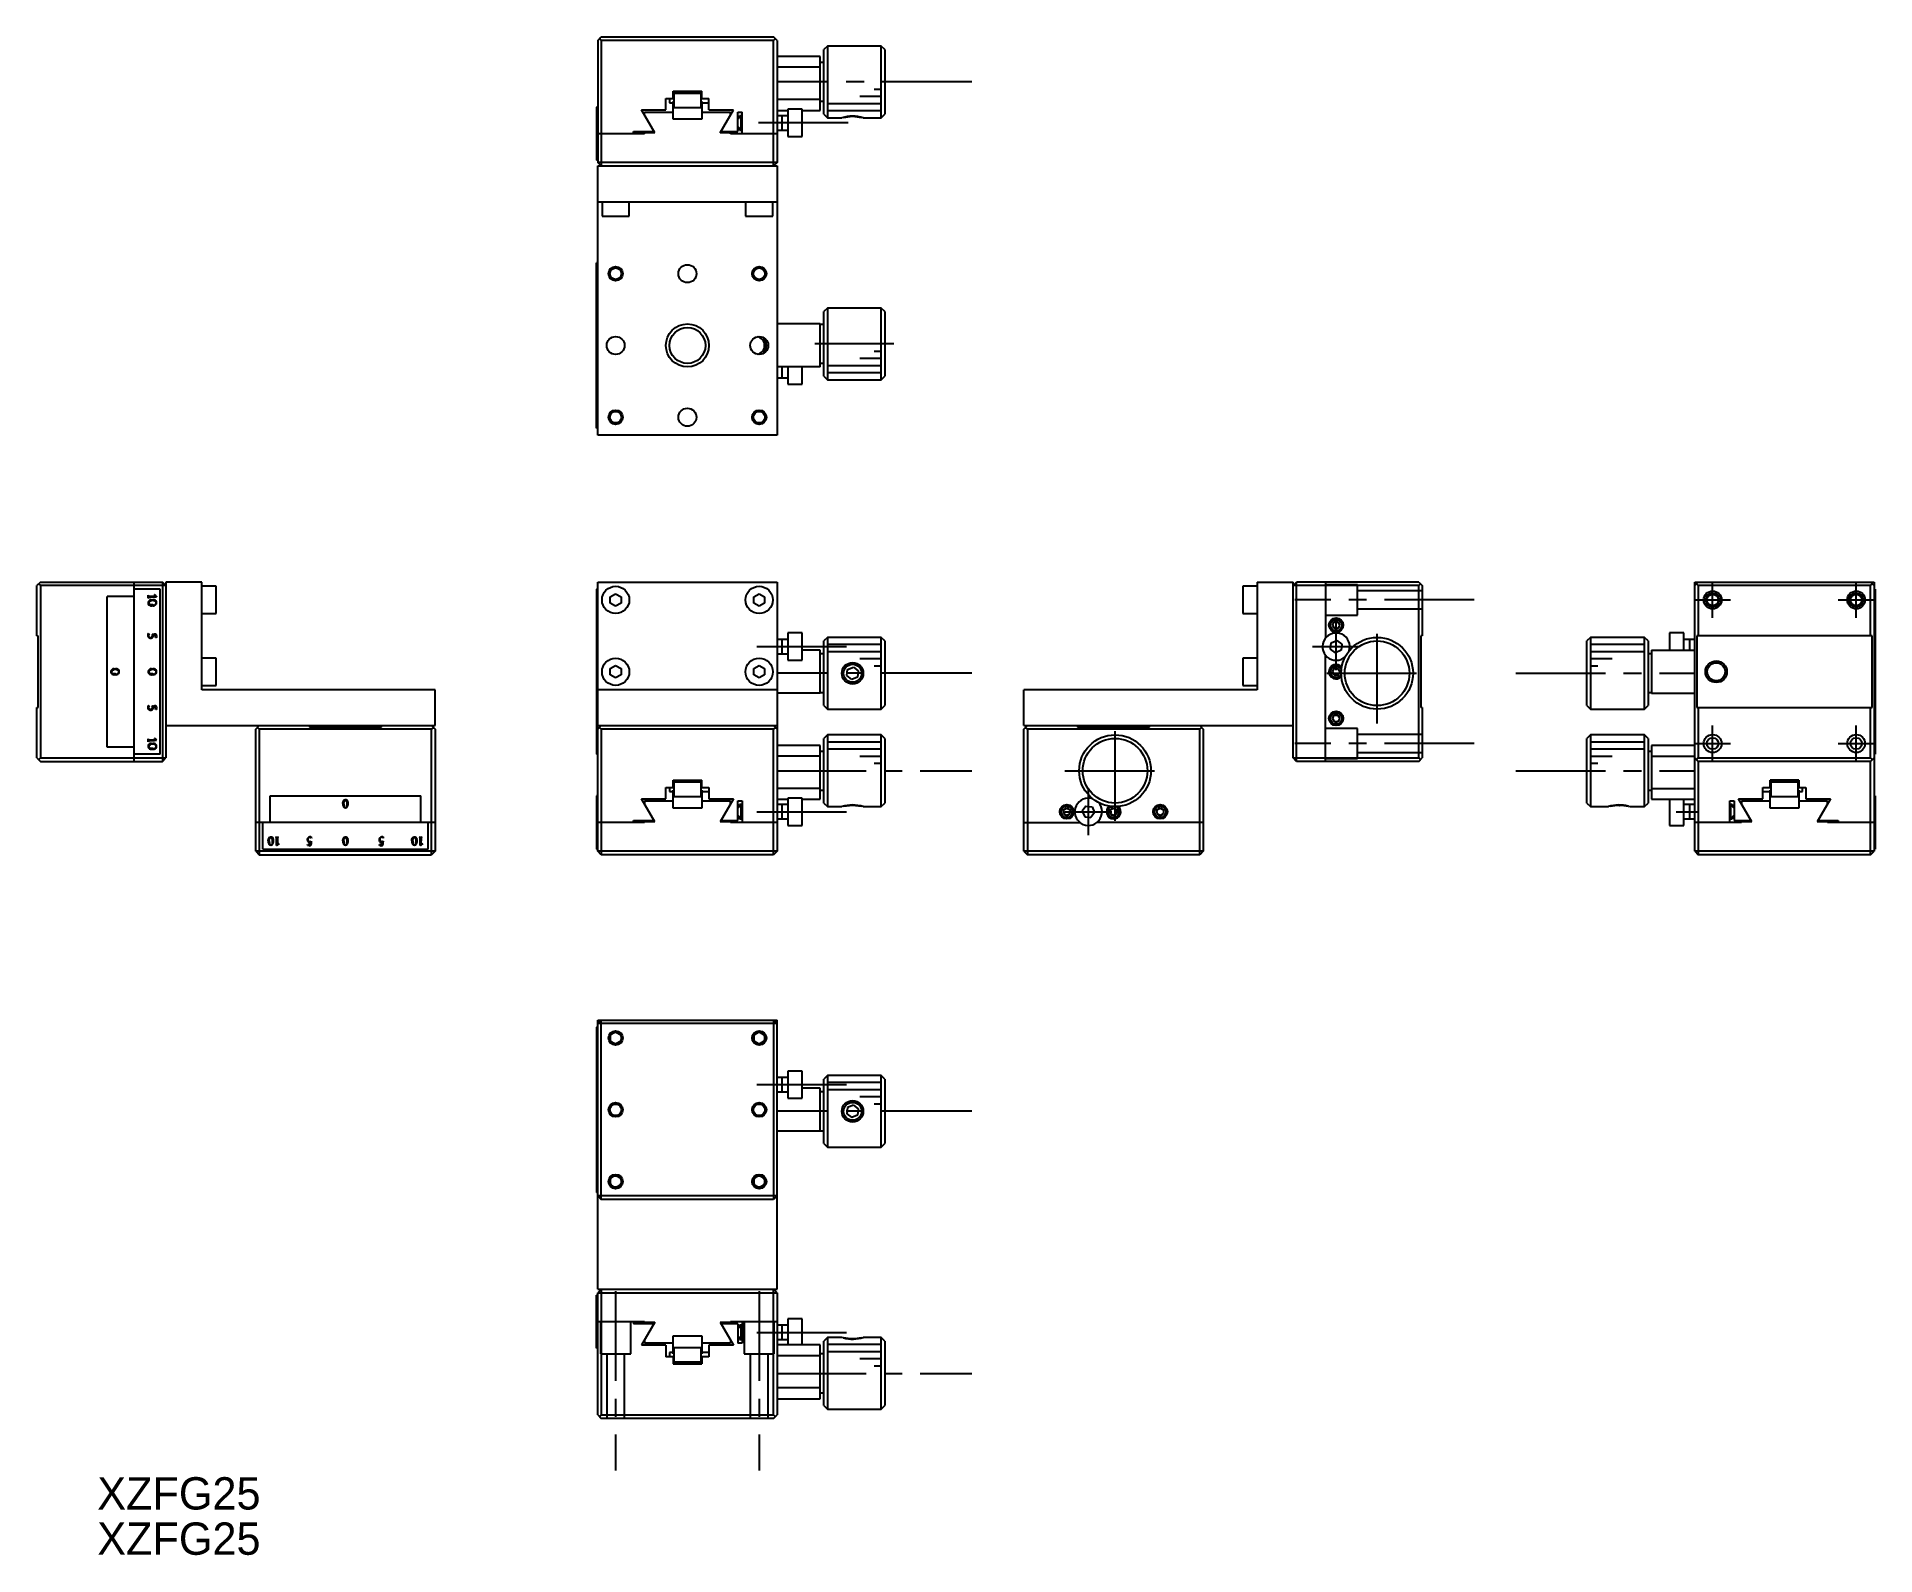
# Model space of a CAD drawing. Extents: x 138 to 394, y 1 to 212.
import ezdxf

# ---------------------------------------------------------------- set-up
doc = ezdxf.new("R2010")
doc.units = 0
doc.header["$LTSCALE"] = 10
doc.linetypes.add('CENTER', pattern=[2, 1.25, -0.25, 0.25, -0.25])
doc.linetypes.add('DASHED', pattern=[3.5, 2, -1.5])
doc.layers.get('0').update_dxf_attribs({"linetype": 'CONTINUOUS'})
doc.layers.add('CENTER', color=1, linetype='CENTER')
doc.styles.get("Standard").update_dxf_attribs({"font": 'FGP教科書体NT-M'})

msp = doc.modelspace()

# ---------------------------------------------------------------- texts
at = {"color": 7}
for p in [(146.402698, 7.089319), (146.402698, 0.787124)]:
    msp.add_text('XZFG25', height=4.5, dxfattribs=at).set_placement(p)

# ---------------------------------------------------------------- linework, layer by layer
at = {"color": 7, "linetype": 'CONTINUOUS'}
for p, q in [((216.106744, 211.741494), (216.606744, 212.241494)), ((216.106744, 211.741494), (216.106744, 194.741494)), ((216.606744, 211.741494), (216.356744, 211.991494)), ((216.606744, 212.241494), (240.606744, 212.241494)), ((240.606744, 211.741494), (216.606744, 211.741494)), ((216.606744, 211.741494), (216.606744, 194.241494)), ((241.106744, 211.741494), (240.606744, 212.241494)), ((240.856744, 211.991494), (240.606744, 211.741494)), ((240.606744, 194.241494), (240.606744, 211.741494)), ((241.106744, 211.741494), (241.106744, 194.741494)), ((248.106744, 210.953626), (247.606744, 210.453626)), ((247.606744, 201.453626), (247.606744, 210.453626)), ((248.106744, 210.953626), (248.106744, 200.953626)), ((255.606744, 210.953626), (248.106744, 210.953626)), ((255.606744, 200.953626), (255.606744, 210.953626)), ((256.106744, 210.453626), (255.606744, 210.953626)), ((256.106744, 210.453626), (256.106744, 201.453626)), ((247.106744, 209.491494), (241.106744, 209.491494)), ((247.106744, 207.991494), (241.106744, 207.991494)), ((247.106744, 201.991494), (247.106744, 209.491494)), ((247.606744, 208.653626), (247.106744, 208.653626)), ((216.106744, 202.441494), (215.956744, 202.441494)), ((215.956744, 202.441494), (215.956744, 195.041494)), ((225.606744, 202.041494), (225.606744, 203.641494)), ((225.606744, 203.641494), (226.706744, 203.641494)), ((226.106744, 203.641494), (226.106744, 203.046126)), ((226.106744, 203.046126), (226.706744, 203.046126)), ((226.606744, 204.641494), (230.606744, 204.641494)), ((226.606744, 203.641494), (226.606744, 204.641494)), ((226.606744, 203.241494), (226.706744, 203.241494)), ((226.606744, 200.741494), (226.606744, 203.241494)), ((230.606744, 202.341494), (226.606744, 202.341494)), ((226.706744, 204.341494), (226.706744, 202.341494)), ((230.506744, 204.341494), (226.706744, 204.341494)), ((228.140441, 204.615566), (228.103867, 204.641494)), ((228.178377, 204.591461), (228.140441, 204.615566)), ((228.217563, 204.569314), (228.178377, 204.591461)), ((228.246976, 204.554415), (228.217563, 204.569314)), ((228.277021, 204.540634), (228.246976, 204.554415)), ((228.307634, 204.528016), (228.277021, 204.540634)), ((228.338751, 204.516607), (228.307634, 204.528016)), ((228.371598, 204.506062), (228.338751, 204.516607)), ((228.404942, 204.496868), (228.371598, 204.506062)), ((228.43869, 204.489062), (228.404942, 204.496868)), ((228.472748, 204.482678), (228.43869, 204.489062)), ((228.506001, 204.477871), (228.472748, 204.482678)), ((228.539483, 204.474424), (228.506001, 204.477871)), ((228.573097, 204.472347), (228.539483, 204.474424)), ((228.606744, 204.471652), (228.573097, 204.472347)), ((228.641525, 204.472395), (228.606744, 204.471652)), ((228.67627, 204.474615), (228.641525, 204.472395)), ((228.71087, 204.478298), (228.67627, 204.474615)), ((228.745217, 204.483432), (228.71087, 204.478298)), ((228.778226, 204.489786), (228.745217, 204.483432)), ((228.810937, 204.497477), (228.778226, 204.489786)), ((228.843264, 204.506472), (228.810937, 204.497477)), ((228.87512, 204.516739), (228.843264, 204.506472)), ((228.906965, 204.52845), (228.87512, 204.516739)), ((228.938282, 204.541427), (228.906965, 204.52845)), ((228.969, 204.555621), (228.938282, 204.541427)), ((228.999051, 204.570983), (228.969, 204.555621)), ((229.037131, 204.592677), (228.999051, 204.570983)), ((229.074022, 204.616222), (229.037131, 204.592677)), ((229.109621, 204.641494), (229.074022, 204.616222)), ((230.506744, 202.341494), (230.506744, 204.341494)), ((230.506744, 203.641494), (231.606744, 203.641494)), ((230.506744, 203.241494), (230.606744, 203.241494)), ((230.606744, 203.641494), (230.606744, 204.641494)), ((230.606744, 203.241494), (230.606744, 200.741494)), ((230.606744, 203.046126), (231.606744, 203.046126)), ((231.606744, 202.041494), (231.606744, 203.641494)), ((247.106744, 203.491494), (241.106744, 203.491494)), ((247.106744, 203.253626), (247.606744, 203.253626)), ((222.208668, 202.041494), (225.606744, 202.041494)), ((224.056188, 198.841494), (222.208668, 202.041494)), ((222.606744, 201.741494), (226.606744, 201.741494)), ((222.606744, 201.352006), (222.606744, 201.741494)), ((230.606744, 200.741494), (226.606744, 200.741494)), ((230.606744, 201.741494), (234.606744, 201.741494)), ((231.606744, 202.041494), (235.00482, 202.041494)), ((233.157299, 198.841494), (235.00482, 202.041494)), ((234.606744, 201.352006), (234.606744, 201.741494)), ((235.606744, 201.741494), (236.206744, 201.741494)), ((235.606744, 199.041494), (235.606744, 201.741494)), ((236.106744, 201.241494), (235.606744, 200.741494)), ((235.606744, 199.741494), (236.106744, 199.241494)), ((235.874693, 201.009444), (235.874693, 201.241499)), ((236.206724, 201.241494), (235.874693, 201.241494)), ((236.106744, 199.241494), (236.106744, 201.241494)), ((236.206744, 198.741494), (236.206744, 201.741494)), ((241.106744, 201.991494), (242.606744, 201.991494)), ((242.606744, 201.241494), (241.106763, 201.241494)), ((241.806744, 199.241489), (241.806744, 201.241499)), ((244.606744, 202.141494), (242.606744, 202.141494)), ((242.606744, 202.141494), (242.606744, 198.341494)), ((244.606744, 198.341494), (244.606744, 202.141494)), ((244.606744, 201.991494), (247.106744, 201.991494)), ((247.606744, 201.453626), (248.106744, 200.953626)), ((248.106744, 200.953626), (250.10771, 200.953626)), ((251.606744, 201.112397), (250.356744, 200.953626)), ((251.58073, 201.112327), (251.610741, 201.112396)), ((252.856744, 200.953626), (251.606744, 201.112397)), ((253.106739, 200.953626), (255.606744, 200.953626)), ((255.606744, 200.953626), (256.106744, 201.453626)), ((222.606744, 198.741494), (215.956744, 198.741494)), ((221.106744, 199.041494), (223.940718, 199.041494)), ((221.106744, 198.741494), (221.106744, 199.041494)), ((224.056188, 198.841494), (222.606744, 198.841494)), ((222.606744, 198.741494), (222.606744, 198.841494)), ((234.606744, 198.841494), (233.157299, 198.841494)), ((233.272769, 199.041494), (235.606744, 199.041494)), ((234.606744, 198.741494), (234.606744, 198.841494)), ((241.106744, 198.741494), (234.606744, 198.741494)), ((235.874693, 199.241494), (235.874693, 199.473545)), ((235.874693, 199.241494), (236.206724, 199.241494)), ((241.106763, 199.241494), (242.606744, 199.241494)), ((242.606744, 198.341494), (244.606744, 198.341494)), ((216.106744, 195.041494), (215.956744, 195.041494)), ((216.606744, 194.241494), (216.106744, 194.741494)), ((241.106744, 194.741494), (216.106744, 194.741494)), ((241.106744, 194.741494), (240.606744, 194.241494)), ((216.106744, 194.241494), (241.106744, 194.241494)), ((216.106744, 156.741494), (216.106744, 194.241494)), ((241.106744, 194.241494), (241.106744, 156.741494)), ((216.106744, 189.241494), (241.106744, 189.241494)), ((216.706744, 189.241494), (216.706744, 187.241494)), ((216.706744, 187.241494), (220.506744, 187.241494)), ((220.506744, 187.241494), (220.506744, 189.241494)), ((236.706744, 189.241494), (236.706744, 187.241494)), ((236.706744, 187.241494), (240.506744, 187.241494)), ((240.506744, 187.241494), (240.506744, 189.241494)), ((216.106744, 180.741494), (215.956744, 180.741494)), ((215.956744, 157.741494), (215.956744, 180.741494)), ((216.106744, 179.741494), (215.956744, 179.741494)), ((248.106744, 174.453626), (247.606744, 173.953626)), ((255.606744, 174.453626), (248.106744, 174.453626)), ((248.106744, 174.453626), (248.106744, 164.453626)), ((255.606744, 164.453626), (255.606744, 174.453626)), ((256.106744, 173.953626), (255.606744, 174.453626)), ((247.106744, 172.241494), (241.106744, 172.241494)), ((247.106744, 166.241494), (247.106744, 172.241494)), ((247.606744, 172.153626), (247.106744, 172.153626)), ((247.606744, 164.953626), (247.606744, 173.953626)), ((256.106744, 173.953626), (256.106744, 164.953626)), ((247.106744, 166.753626), (247.606744, 166.753626)), ((247.106744, 166.241494), (241.106744, 166.241494)), ((241.106744, 164.741494), (242.606744, 164.741494)), ((241.806744, 164.741489), (241.806744, 166.241494)), ((242.606744, 166.241494), (242.606744, 163.841494)), ((244.606744, 163.841494), (244.606744, 166.241494)), ((247.606744, 164.953626), (248.106744, 164.453626)), ((248.106744, 164.453626), (255.606744, 164.453626)), ((255.606744, 164.453626), (256.106744, 164.953626)), ((242.606744, 163.841494), (244.606744, 163.841494)), ((216.106744, 158.741494), (215.956744, 158.741494)), ((216.106744, 157.741494), (215.956744, 157.741494)), ((241.106744, 156.741494), (216.106744, 156.741494)), ((138.476603, 136.289316), (137.976603, 135.789316)), ((137.976603, 128.789316), (137.976603, 135.789316)), ((138.226603, 136.039316), (138.476603, 135.789316)), ((138.476603, 136.289316), (155.476603, 136.289316)), ((138.476603, 135.789316), (138.476603, 111.789316)), ((155.976603, 135.789316), (138.476603, 135.789316)), ((151.476603, 136.289316), (151.476603, 111.289316)), ((155.976603, 135.789316), (155.476603, 136.289316)), ((155.476603, 136.289316), (155.476603, 111.289316)), ((160.976603, 136.289316), (155.976603, 136.289316)), ((155.976603, 136.289316), (155.976603, 111.789316)), ((160.976603, 121.289316), (160.976603, 136.289316)), ((216.106744, 136.289316), (241.106744, 136.289316)), ((216.106744, 98.789316), (216.106744, 136.289316)), ((241.106744, 136.289316), (241.106744, 98.789316)), ((307.958922, 136.289316), (307.958922, 121.289316)), ((307.958922, 136.289316), (312.958922, 136.289316)), ((312.958922, 135.789316), (313.458922, 136.289316)), ((312.958922, 111.789316), (312.958922, 136.289316)), ((330.458922, 135.789316), (312.958922, 135.789316)), ((330.458922, 136.289316), (313.458922, 136.289316)), ((313.458922, 111.289316), (313.458922, 136.289316)), ((317.458922, 136.289316), (317.458922, 128.455506)), ((330.458922, 136.289316), (330.958922, 135.789316)), ((330.458922, 135.789316), (330.708922, 136.039316)), ((330.458922, 111.789316), (330.458922, 135.789316)), ((330.958922, 135.789316), (330.958922, 128.789316)), ((368.902057, 136.289316), (393.902057, 136.289316)), ((368.902057, 135.789316), (369.402057, 136.289316)), ((368.902057, 98.789316), (368.902057, 136.289316)), ((369.152057, 136.039316), (369.402057, 135.789316)), ((369.402057, 135.789316), (369.402057, 128.789316)), ((393.402057, 135.789316), (369.402057, 135.789316)), ((393.402057, 136.289316), (393.902057, 135.789316)), ((393.402057, 135.789316), (393.652057, 136.039316)), ((393.402057, 128.789316), (393.402057, 135.789316)), ((393.902057, 136.289316), (393.902057, 98.789316)), ((147.776603, 113.289316), (147.776603, 134.289316)), ((151.476603, 134.289316), (147.776603, 134.289316)), ((155.176603, 135.289316), (151.476603, 135.289316)), ((153.505281, 134.449809), (153.577872, 134.320757)), ((153.505281, 134.039353), (153.505281, 134.449809)), ((153.546146, 134.059969), (153.505281, 134.039353)), ((153.583353, 134.184445), (153.546146, 134.059969)), ((153.577872, 134.320757), (154.526939, 134.305522)), ((154.381756, 134.528674), (154.38366, 134.536067)), ((154.418052, 134.463028), (154.381756, 134.528674)), ((154.38366, 134.536067), (154.389374, 134.543909)), ((154.389374, 134.543909), (154.396879, 134.549958)), ((154.396879, 134.549958), (154.404161, 134.551975)), ((154.404161, 134.551975), (154.412267, 134.550443)), ((154.412267, 134.550443), (154.418664, 134.54585)), ((154.526939, 134.305522), (154.418052, 134.463028)), ((154.418664, 134.54585), (154.433922, 134.52441)), ((154.433922, 134.52441), (154.456722, 134.485482)), ((154.456722, 134.485482), (154.470925, 134.466632)), ((154.470925, 134.466632), (154.505736, 134.424073)), ((154.505736, 134.424073), (154.570257, 134.348603)), ((154.570257, 134.348603), (154.619247, 134.29656)), ((154.619247, 134.29656), (154.651509, 134.264073)), ((154.651509, 134.264073), (154.665849, 134.24727)), ((155.176603, 112.289316), (155.176603, 135.289316)), ((162.976603, 135.689316), (160.976603, 135.689316)), ((162.976603, 131.889316), (162.976603, 135.689316)), ((215.956744, 135.289316), (215.956744, 112.289316)), ((216.106744, 135.289316), (215.956744, 135.289316)), ((217.856744, 134.222329), (218.606744, 134.655341)), ((217.856744, 133.356303), (217.856744, 134.222329)), ((218.606744, 132.92329), (217.856744, 133.356303)), ((218.606744, 134.655341), (219.356744, 134.222329)), ((219.356744, 133.356303), (218.606744, 132.92329)), ((219.356744, 134.222329), (219.356744, 133.356303)), ((237.856744, 134.222329), (238.606744, 134.655341)), ((237.856744, 133.356303), (237.856744, 134.222329)), ((238.606744, 132.92329), (237.856744, 133.356303)), ((238.606744, 134.655341), (239.356744, 134.222329)), ((239.356744, 133.356303), (238.606744, 132.92329)), ((239.356744, 134.222329), (239.356744, 133.356303)), ((307.958922, 135.689316), (305.958922, 135.689316)), ((305.958922, 135.689316), (305.958922, 131.889316)), ((393.902057, 135.289316), (394.052057, 135.289316)), ((393.902057, 134.289316), (394.052057, 134.289316)), ((394.052057, 135.289316), (394.052057, 112.289316)), ((160.976603, 131.889316), (162.976603, 131.889316)), ((305.958922, 131.889316), (307.958922, 131.889316)), ((318.439307, 130.289316), (318.699114, 130.739316)), ((318.699115, 130.739316), (319.21873, 130.739316)), ((319.21873, 130.739316), (319.478537, 130.289316)), ((137.976603, 128.789316), (138.176603, 128.789316)), ((138.176603, 118.789316), (138.176603, 128.789316)), ((153.537226, 129.098027), (153.635229, 129.056381)), ((154.064504, 129.018741), (154.067193, 129.030391)), ((154.074362, 128.990063), (154.064504, 129.018741)), ((154.067193, 129.030391), (154.291269, 129.014666)), ((154.437353, 128.960735), (154.205206, 128.977026)), ((154.291269, 129.014666), (154.334258, 129.016878)), ((154.524299, 128.953673), (154.437353, 128.960735)), ((154.52999, 128.951896), (154.524299, 128.953673)), ((154.533215, 128.948924), (154.52999, 128.951896)), ((154.533212, 128.702609), (154.533938, 128.749457)), ((154.535229, 128.631432), (154.533212, 128.702609)), ((154.536574, 128.915683), (154.533215, 128.948924)), ((154.533938, 128.749457), (154.536114, 128.79898)), ((154.541278, 128.541071), (154.535229, 128.631432)), ((154.536114, 128.79898), (154.537298, 128.821079)), ((154.537693, 128.832011), (154.536574, 128.915683)), ((154.537298, 128.821079), (154.537693, 128.832011)), ((154.665849, 128.521355), (154.541278, 128.541071)), ((154.655094, 128.582296), (154.676603, 128.524043)), ((154.676603, 128.524043), (154.665849, 128.521355)), ((242.606744, 128.289316), (241.106744, 128.289316)), ((241.806744, 126.289311), (241.806744, 128.289321)), ((244.606744, 129.189316), (242.606744, 129.189316)), ((242.606744, 129.189316), (242.606744, 125.389316)), ((244.606744, 125.389316), (244.606744, 129.189316)), ((248.106744, 128.577184), (247.606744, 128.077184)), ((247.606744, 119.077184), (247.606744, 128.077184)), ((248.106744, 128.577184), (248.106744, 118.577184)), ((255.606744, 128.577184), (248.106744, 128.577184)), ((256.106744, 128.077184), (255.606744, 128.577184)), ((255.606744, 118.577184), (255.606744, 128.577184)), ((256.106744, 128.077184), (256.106744, 119.077184)), ((318.260815, 127.801806), (319.053699, 128.15014)), ((318.439307, 130.289316), (318.699115, 129.839316)), ((318.699115, 129.839316), (319.21873, 129.839316)), ((319.053699, 128.15014), (319.751806, 127.637649)), ((319.21873, 129.839316), (319.478538, 130.289316)), ((330.758922, 128.789316), (330.758922, 118.789316)), ((330.958922, 128.789316), (330.758922, 128.789316)), ((354.402057, 128.577184), (353.902057, 128.077184)), ((353.902057, 119.077184), (353.902057, 128.077184)), ((354.402057, 128.577184), (354.402057, 118.577184)), ((361.902057, 128.577184), (354.402057, 128.577184)), ((362.402057, 128.077184), (361.902057, 128.577184)), ((361.902057, 118.577184), (361.902057, 128.577184)), ((362.402057, 128.077184), (362.402057, 119.077184)), ((365.402057, 129.189316), (365.402057, 126.789316)), ((367.402057, 129.189316), (365.402057, 129.189316)), ((367.402057, 126.789316), (367.402057, 129.189316)), ((368.902057, 128.289316), (367.402057, 128.289316)), ((368.202057, 128.289321), (368.202057, 126.789316)), ((369.202057, 128.789316), (369.202057, 118.789316)), ((393.602057, 128.789316), (369.202057, 128.789316)), ((393.602057, 118.789316), (393.602057, 128.789316)), ((162.976603, 125.689316), (160.976603, 125.689316)), ((162.976603, 121.889316), (162.976603, 125.689316)), ((241.106744, 126.289316), (242.606744, 126.289316)), ((247.106744, 126.789316), (244.606744, 126.789316)), ((247.106744, 120.789316), (247.106744, 126.789316)), ((247.606744, 126.277184), (247.106744, 126.277184)), ((307.958922, 125.689316), (305.958922, 125.689316)), ((305.958922, 125.689316), (305.958922, 121.889316)), ((317.458922, 111.289316), (317.458922, 126.123126)), ((318.166039, 126.940983), (318.260815, 127.801806)), ((318.864146, 126.428492), (318.166039, 126.940983)), ((319.657029, 126.776825), (318.864146, 126.428492)), ((319.751806, 127.637649), (319.657029, 126.776825)), ((362.902057, 126.277184), (362.402057, 126.277184)), ((362.902057, 126.789316), (368.902057, 126.789316)), ((362.902057, 126.789316), (362.902057, 120.789316)), ((217.856744, 124.222329), (218.606744, 124.655341)), ((217.856744, 123.356303), (217.856744, 124.222329)), ((218.606744, 122.92329), (217.856744, 123.356303)), ((218.606744, 124.655341), (219.356744, 124.222329)), ((219.356744, 123.356303), (218.606744, 122.92329)), ((219.356744, 124.222329), (219.356744, 123.356303)), ((237.856744, 124.222329), (238.606744, 124.655341)), ((237.856744, 123.356303), (237.856744, 124.222329)), ((238.606744, 122.92329), (237.856744, 123.356303)), ((238.606744, 124.655341), (239.356744, 124.222329)), ((239.356744, 123.356303), (238.606744, 122.92329)), ((239.356744, 124.222329), (239.356744, 123.356303)), ((242.606744, 125.389316), (244.606744, 125.389316)), ((250.806728, 123.245558), (250.91954, 124.104205)), ((251.493932, 122.718537), (250.806728, 123.245558)), ((250.91954, 124.104205), (251.719555, 124.43583)), ((252.293948, 123.050163), (251.493932, 122.718537)), ((251.719555, 124.43583), (252.406759, 123.908809)), ((252.406759, 123.908809), (252.293948, 123.050163)), ((318.439307, 123.789316), (318.699114, 124.239316)), ((318.439307, 123.789316), (318.699115, 123.339316)), ((318.699115, 124.239316), (319.21873, 124.239316)), ((318.699115, 123.339316), (319.21873, 123.339316)), ((319.21873, 124.239316), (319.478537, 123.789316)), ((319.21873, 123.339316), (319.478538, 123.789316)), ((160.976603, 121.889316), (162.976603, 121.889316)), ((193.476603, 121.289316), (160.976603, 121.289316)), ((193.476603, 116.289316), (193.476603, 121.289316)), ((241.106744, 121.289316), (216.106744, 121.289316)), ((247.106744, 120.789316), (241.106744, 120.789316)), ((247.106744, 120.877184), (247.606744, 120.877184)), ((275.458922, 116.289316), (275.458922, 121.289316)), ((307.958922, 121.289316), (275.458922, 121.289316)), ((305.958922, 121.889316), (307.958922, 121.889316)), ((362.402057, 120.877184), (362.902057, 120.877184)), ((362.902057, 120.789316), (368.902057, 120.789316)), ((137.976603, 111.789316), (137.976603, 118.789316)), ((137.976603, 118.789316), (138.176603, 118.789316)), ((153.537226, 119.098027), (153.635229, 119.056381)), ((154.064504, 119.018741), (154.067193, 119.030391)), ((154.074362, 118.990063), (154.064504, 119.018741)), ((154.067193, 119.030391), (154.291269, 119.014666)), ((154.437353, 118.960735), (154.205206, 118.977026)), ((154.291269, 119.014666), (154.334258, 119.016878)), ((154.524299, 118.953673), (154.437353, 118.960735)), ((154.52999, 118.951896), (154.524299, 118.953673)), ((154.533215, 118.948924), (154.52999, 118.951896)), ((154.533212, 118.702609), (154.533938, 118.749457)), ((154.535229, 118.631432), (154.533212, 118.702609)), ((154.536574, 118.915683), (154.533215, 118.948924)), ((154.533938, 118.749457), (154.536114, 118.79898)), ((154.541278, 118.541071), (154.535229, 118.631432)), ((154.536114, 118.79898), (154.537298, 118.821079)), ((154.537693, 118.832011), (154.536574, 118.915683)), ((154.537298, 118.821079), (154.537693, 118.832011)), ((154.665849, 118.521355), (154.541278, 118.541071)), ((154.655094, 118.582296), (154.676603, 118.524043)), ((154.676603, 118.524043), (154.665849, 118.521355)), ((247.606744, 119.077184), (248.106744, 118.577184)), ((248.106744, 118.577184), (255.606744, 118.577184)), ((255.606744, 118.577184), (256.106744, 119.077184)), ((330.958922, 118.789316), (330.758922, 118.789316)), ((330.958922, 118.789316), (330.958922, 111.789316)), ((353.902057, 119.077184), (354.402057, 118.577184)), ((354.402057, 118.577184), (361.902057, 118.577184)), ((361.902057, 118.577184), (362.402057, 119.077184)), ((369.202057, 118.789316), (393.602057, 118.789316)), ((369.402057, 118.789316), (369.402057, 111.789316)), ((393.402057, 111.789316), (393.402057, 118.789316)), ((155.976603, 116.289316), (193.476603, 116.289316)), ((168.476603, 115.789316), (168.976603, 116.289316)), ((168.476603, 98.789316), (168.476603, 115.789316)), ((168.976603, 115.789316), (168.726603, 116.039316)), ((192.976603, 115.789316), (168.976603, 115.789316)), ((168.976603, 115.789316), (168.976603, 98.289316)), ((175.976603, 116.289316), (175.976603, 116.089316)), ((175.976603, 116.089316), (185.976603, 116.089316)), ((185.976603, 116.089316), (185.976603, 116.289316)), ((192.976603, 116.289316), (193.476603, 115.789316)), ((193.226603, 116.039316), (192.976603, 115.789316)), ((192.976603, 98.289316), (192.976603, 115.789316)), ((193.476603, 115.789316), (193.476603, 98.789316)), ((216.106744, 116.289316), (241.106744, 116.289316)), ((216.606744, 116.289316), (216.106744, 115.789316)), ((216.606744, 115.789316), (216.356744, 116.039316)), ((240.606744, 115.789316), (216.606744, 115.789316)), ((216.606744, 115.789316), (216.606744, 98.289316)), ((241.106744, 115.789316), (240.606744, 116.289316)), ((240.856744, 116.039316), (240.606744, 115.789316)), ((240.606744, 98.289316), (240.606744, 115.789316)), ((275.458922, 116.289316), (312.958922, 116.289316)), ((275.458922, 115.789316), (275.958922, 116.289316)), ((275.458922, 98.789316), (275.458922, 115.789316)), ((275.958922, 115.789316), (275.708922, 116.039316)), ((299.958922, 115.789316), (275.958922, 115.789316)), ((275.958922, 115.789316), (275.958922, 98.289316)), ((282.958922, 116.289316), (282.958922, 116.089316)), ((292.958922, 116.089316), (282.958922, 116.089316)), ((292.958922, 116.089316), (292.958922, 116.289316)), ((299.958922, 116.289316), (300.458922, 115.789316)), ((300.208922, 116.039316), (299.958922, 115.789316)), ((299.958922, 98.289316), (299.958922, 115.789316)), ((300.458922, 115.789316), (300.458922, 98.789316)), ((318.439307, 117.289316), (318.699114, 117.739316)), ((318.439307, 117.289316), (318.699115, 116.839316)), ((318.699115, 117.739316), (319.21873, 117.739316)), ((318.699115, 116.839316), (319.21873, 116.839316)), ((319.21873, 117.739316), (319.478537, 117.289316)), ((319.21873, 116.839316), (319.478538, 117.289316)), ((151.476603, 113.289316), (147.776603, 113.289316)), ((153.505281, 114.449809), (153.577872, 114.320757)), ((153.505281, 114.039353), (153.505281, 114.449809)), ((153.546146, 114.059969), (153.505281, 114.039353)), ((153.583353, 114.184445), (153.546146, 114.059969)), ((153.577872, 114.320757), (154.526939, 114.305522)), ((154.381756, 114.528674), (154.38366, 114.536067)), ((154.418052, 114.463028), (154.381756, 114.528674)), ((154.38366, 114.536067), (154.389374, 114.543909)), ((154.389374, 114.543909), (154.396879, 114.549958)), ((154.396879, 114.549958), (154.404161, 114.551975)), ((154.404161, 114.551975), (154.412267, 114.550443)), ((154.412267, 114.550443), (154.418664, 114.54585)), ((154.526939, 114.305522), (154.418052, 114.463028)), ((154.418664, 114.54585), (154.433922, 114.52441)), ((154.433922, 114.52441), (154.456722, 114.485482)), ((154.456722, 114.485482), (154.470925, 114.466632)), ((154.470925, 114.466632), (154.505736, 114.424073)), ((154.505736, 114.424073), (154.570257, 114.348603)), ((154.570257, 114.348603), (154.619247, 114.29656)), ((154.619247, 114.29656), (154.651509, 114.264073)), ((154.651509, 114.264073), (154.665849, 114.24727)), ((247.106744, 113.539316), (241.106744, 113.539316)), ((247.106744, 106.039316), (247.106744, 113.539316)), ((247.606744, 112.701448), (247.106744, 112.701448)), ((248.106744, 115.001448), (247.606744, 114.501448)), ((247.606744, 105.501448), (247.606744, 114.501448)), ((248.106744, 115.001448), (248.106744, 105.001448)), ((255.606744, 115.001448), (248.106744, 115.001448)), ((255.606744, 105.001448), (255.606744, 115.001448)), ((256.106744, 114.501448), (255.606744, 115.001448)), ((256.106744, 114.501448), (256.106744, 105.501448)), ((354.402057, 115.001448), (353.902057, 114.501448)), ((353.902057, 105.501448), (353.902057, 114.501448)), ((354.402057, 115.001448), (354.402057, 105.001448)), ((361.902057, 115.001448), (354.402057, 115.001448)), ((361.902057, 105.001448), (361.902057, 115.001448)), ((362.402057, 114.501448), (361.902057, 115.001448)), ((362.402057, 114.501448), (362.402057, 105.501448)), ((362.902057, 112.701448), (362.402057, 112.701448)), ((368.902057, 113.539316), (362.902057, 113.539316)), ((362.902057, 113.539316), (362.902057, 106.039316)), ((393.902057, 113.289316), (394.052057, 113.289316)), ((137.976603, 111.789316), (138.476603, 111.289316)), ((138.476603, 111.789316), (138.226603, 111.539316)), ((138.476603, 111.789316), (155.976603, 111.789316)), ((138.476603, 111.289316), (155.476603, 111.289316)), ((155.176603, 112.289316), (151.476603, 112.289316)), ((155.476603, 111.289316), (155.976603, 111.789316)), ((216.106744, 112.289316), (215.956744, 112.289316)), ((247.106744, 112.039316), (241.106744, 112.039316)), ((313.458922, 111.289316), (312.958922, 111.789316)), ((312.958922, 111.789316), (330.458922, 111.789316)), ((330.458922, 111.289316), (313.458922, 111.289316)), ((330.708922, 111.539316), (330.458922, 111.789316)), ((330.458922, 111.289316), (330.958922, 111.789316)), ((362.902057, 112.039316), (368.902057, 112.039316)), ((369.402057, 111.289316), (368.902057, 111.789316)), ((369.402057, 111.789316), (369.152057, 111.539316)), ((369.402057, 111.789316), (393.402057, 111.789316)), ((393.402057, 111.289316), (369.402057, 111.289316)), ((369.402057, 111.289316), (369.402057, 98.289316)), ((393.652057, 111.539316), (393.402057, 111.789316)), ((393.902057, 111.789316), (393.402057, 111.289316)), ((393.402057, 98.289316), (393.402057, 111.289316)), ((393.902057, 112.289316), (394.052057, 112.289316)), ((225.606744, 106.089316), (225.606744, 107.689316)), ((225.606744, 107.689316), (226.706744, 107.689316)), ((226.106744, 107.689316), (226.106744, 107.093948)), ((226.606744, 108.689316), (230.606744, 108.689316)), ((226.606744, 107.689316), (226.606744, 108.689316)), ((226.706744, 108.389316), (226.706744, 106.389316)), ((230.506744, 108.389316), (226.706744, 108.389316)), ((228.140441, 108.663388), (228.103867, 108.689316)), ((228.178377, 108.639283), (228.140441, 108.663388)), ((228.217563, 108.617135), (228.178377, 108.639283)), ((228.246976, 108.602237), (228.217563, 108.617135)), ((228.277021, 108.588456), (228.246976, 108.602237)), ((228.307634, 108.575838), (228.277021, 108.588456)), ((228.338751, 108.564428), (228.307634, 108.575838)), ((228.371598, 108.553883), (228.338751, 108.564428)), ((228.404942, 108.54469), (228.371598, 108.553883)), ((228.43869, 108.536883), (228.404942, 108.54469)), ((228.472748, 108.5305), (228.43869, 108.536883)), ((228.506001, 108.525693), (228.472748, 108.5305)), ((228.539483, 108.522245), (228.506001, 108.525693)), ((228.573097, 108.520168), (228.539483, 108.522245)), ((228.606744, 108.519473), (228.573097, 108.520168)), ((228.641525, 108.520216), (228.606744, 108.519473)), ((228.67627, 108.522436), (228.641525, 108.520216)), ((228.71087, 108.52612), (228.67627, 108.522436)), ((228.745217, 108.531254), (228.71087, 108.52612)), ((228.778226, 108.537608), (228.745217, 108.531254)), ((228.810937, 108.545299), (228.778226, 108.537608)), ((228.843264, 108.554294), (228.810937, 108.545299)), ((228.87512, 108.564561), (228.843264, 108.554294)), ((228.906965, 108.576272), (228.87512, 108.564561)), ((228.938282, 108.589249), (228.906965, 108.576272)), ((228.969, 108.603443), (228.938282, 108.589249)), ((228.999051, 108.618804), (228.969, 108.603443)), ((229.037131, 108.640499), (228.999051, 108.618804)), ((229.074022, 108.664044), (229.037131, 108.640499)), ((229.109621, 108.689316), (229.074022, 108.664044)), ((230.506744, 106.389316), (230.506744, 108.389316)), ((230.506744, 107.689316), (231.606744, 107.689316)), ((230.606744, 107.689316), (230.606744, 108.689316)), ((231.606744, 107.689316), (231.606744, 106.089316)), ((378.402057, 106.089316), (378.402057, 107.689316)), ((378.402057, 107.689316), (379.502057, 107.689316)), ((383.402057, 108.689316), (379.402057, 108.689316)), ((379.402057, 107.689316), (379.402057, 108.689316)), ((383.302057, 108.389316), (379.502057, 108.389316)), ((379.502057, 108.389316), (379.502057, 106.389316)), ((380.927146, 108.669244), (380.89918, 108.689316)), ((380.955932, 108.650229), (380.927146, 108.669244)), ((380.985487, 108.632331), (380.955932, 108.650229)), ((381.01576, 108.615611), (380.985487, 108.632331)), ((381.045912, 108.600499), (381.01576, 108.615611)), ((381.076722, 108.586561), (381.045912, 108.600499)), ((381.10812, 108.573845), (381.076722, 108.586561)), ((381.140036, 108.562398), (381.10812, 108.573845)), ((381.171334, 108.552576), (381.140036, 108.562398)), ((381.203075, 108.543979), (381.171334, 108.552576)), ((381.235175, 108.536638), (381.203075, 108.543979)), ((381.267554, 108.530584), (381.235175, 108.536638)), ((381.299253, 108.52595), (381.267554, 108.530584)), ((381.331161, 108.522552), (381.299253, 108.52595)), ((381.363196, 108.520399), (381.331161, 108.522552)), ((381.395272, 108.519501), (381.363196, 108.520399)), ((381.430361, 108.519967), (381.395272, 108.519501)), ((381.465427, 108.521935), (381.430361, 108.519967)), ((381.500359, 108.525395), (381.465427, 108.521935)), ((381.535045, 108.530333), (381.500359, 108.525395)), ((381.568368, 108.53652), (381.535045, 108.530333)), ((381.601398, 108.544069), (381.568368, 108.53652)), ((381.634046, 108.552947), (381.601398, 108.544069)), ((381.666223, 108.563122), (381.634046, 108.552947)), ((381.698675, 108.574873), (381.666223, 108.563122)), ((381.730586, 108.587938), (381.698675, 108.574873)), ((381.761883, 108.602265), (381.730586, 108.587938)), ((381.792493, 108.617803), (381.761883, 108.602265)), ((381.831235, 108.63977), (381.792493, 108.617803)), ((381.868751, 108.663651), (381.831235, 108.63977)), ((381.904934, 108.689316), (381.868751, 108.663651)), ((383.302057, 106.389316), (383.302057, 108.389316)), ((383.302057, 107.689316), (384.402057, 107.689316)), ((383.402057, 108.689316), (383.402057, 107.689316)), ((383.902057, 107.093948), (383.902057, 107.689316)), ((384.402057, 107.689316), (384.402057, 106.089316)), ((170.476603, 102.789316), (170.476603, 106.489316)), ((170.476603, 106.489316), (191.476603, 106.489316)), ((180.741518, 105.362877), (180.831728, 104.889515)), ((191.476603, 102.789316), (191.476603, 106.489316)), ((216.106744, 106.489316), (215.956744, 106.489316)), ((215.956744, 106.489316), (215.956744, 99.089316)), ((222.208668, 106.089316), (225.606744, 106.089316)), ((224.056188, 102.889316), (222.208668, 106.089316)), ((222.606744, 105.789316), (222.606744, 105.399828)), ((222.606744, 105.789316), (226.606744, 105.789316)), ((226.106744, 107.093948), (226.606744, 107.093948)), ((226.606744, 107.289316), (226.706744, 107.289316)), ((226.606744, 104.789316), (226.606744, 107.289316)), ((230.606744, 106.389316), (226.606744, 106.389316)), ((230.506744, 107.289316), (230.606744, 107.289316)), ((230.606744, 107.289316), (230.606744, 104.789316)), ((230.606744, 107.093948), (231.606744, 107.093948)), ((230.606744, 105.789316), (234.606744, 105.789316)), ((231.606744, 106.089316), (235.00482, 106.089316)), ((235.00482, 106.089316), (233.157299, 102.889316)), ((234.606744, 105.399828), (234.606744, 105.789316)), ((235.606744, 105.789316), (236.206744, 105.789316)), ((235.606744, 103.089316), (235.606744, 105.789316)), ((236.106744, 105.289316), (235.606744, 104.789316)), ((235.874693, 105.057265), (235.874693, 105.289321)), ((236.206724, 105.289316), (235.874693, 105.289316)), ((236.106744, 103.289316), (236.106744, 105.289316)), ((236.206744, 105.789316), (236.206744, 102.789316)), ((247.106744, 107.539316), (241.106744, 107.539316)), ((241.106744, 106.039316), (242.606744, 106.039316)), ((242.606744, 105.289316), (241.106763, 105.289316)), ((241.806744, 103.289311), (241.806744, 105.289321)), ((244.606744, 106.189316), (242.606744, 106.189316)), ((242.606744, 106.189316), (242.606744, 102.389316)), ((244.606744, 102.389316), (244.606744, 106.189316)), ((244.606744, 106.039316), (247.106744, 106.039316)), ((247.106744, 107.301448), (247.606744, 107.301448)), ((247.606744, 105.501448), (248.106744, 105.001448)), ((248.106744, 105.001448), (250.107199, 105.001448)), ((251.606744, 105.160219), (250.356744, 105.001448)), ((251.591814, 105.160196), (251.610655, 105.160217)), ((252.856744, 105.001448), (251.606744, 105.160219)), ((253.106739, 105.001448), (255.606744, 105.001448)), ((255.606744, 105.001448), (256.106744, 105.501448)), ((284.110589, 105.082199), (283.598099, 104.384092)), ((284.110589, 105.082199), (284.971413, 104.987423)), ((353.902057, 105.501448), (354.402057, 105.001448)), ((354.402057, 105.001448), (356.902062, 105.001448)), ((358.402057, 105.160219), (358.420755, 105.160183)), ((359.901602, 105.001448), (361.902057, 105.001448)), ((361.902057, 105.001448), (362.402057, 105.501448)), ((362.402057, 107.301448), (362.902057, 107.301448)), ((362.902057, 107.539316), (368.902057, 107.539316)), ((362.902057, 106.039316), (368.902057, 106.039316)), ((365.402057, 106.039316), (365.402057, 102.389316)), ((367.402057, 102.389316), (367.402057, 106.039316)), ((368.902038, 105.289316), (367.402057, 105.289316)), ((368.202057, 105.289321), (368.202057, 103.289311)), ((373.802057, 105.789316), (374.402057, 105.789316)), ((373.802057, 102.789316), (373.802057, 105.789316)), ((374.134108, 105.289316), (373.802076, 105.289316)), ((374.402057, 104.789316), (373.902057, 105.289316)), ((373.902057, 105.289316), (373.902057, 103.289316)), ((374.134108, 105.289321), (374.134108, 105.057265)), ((374.402057, 105.789316), (374.402057, 103.089316)), ((375.003981, 106.089316), (378.402057, 106.089316)), ((376.851502, 102.889316), (375.003981, 106.089316)), ((375.402057, 105.789316), (375.402057, 105.399828)), ((375.402057, 105.789316), (379.402057, 105.789316)), ((378.402057, 107.093948), (379.402057, 107.093948)), ((379.402057, 107.289316), (379.502057, 107.289316)), ((379.402057, 104.789316), (379.402057, 107.289316)), ((383.402057, 106.389316), (379.402057, 106.389316)), ((383.302057, 107.289316), (383.402057, 107.289316)), ((383.402057, 107.289316), (383.402057, 104.789316)), ((383.402057, 107.093948), (383.902057, 107.093948)), ((383.402057, 105.789316), (387.402057, 105.789316)), ((384.402057, 106.089316), (387.800133, 106.089316)), ((387.800133, 106.089316), (385.952612, 102.889316)), ((387.402057, 105.399828), (387.402057, 105.789316)), ((393.902057, 106.489316), (394.052057, 106.489316)), ((394.052057, 106.489316), (394.052057, 99.089316)), ((193.476603, 102.789316), (168.476603, 102.789316)), ((169.476603, 99.089316), (169.476603, 102.789316)), ((180.787058, 104.864596), (180.758685, 104.891333)), ((180.973018, 104.789316), (180.787058, 104.864596)), ((192.476603, 99.089316), (192.476603, 102.789316)), ((222.606744, 102.789316), (215.956744, 102.789316)), ((221.106744, 103.089316), (223.940718, 103.089316)), ((221.106744, 102.789316), (221.106744, 103.089316)), ((222.606744, 102.889316), (222.606744, 102.789316)), ((224.056188, 102.889316), (222.606744, 102.889316)), ((230.606744, 104.789316), (226.606744, 104.789316)), ((234.606744, 102.889316), (233.157299, 102.889316)), ((233.272769, 103.089316), (235.606744, 103.089316)), ((234.606744, 102.789316), (234.606744, 102.889316)), ((241.106744, 102.789316), (234.606744, 102.789316)), ((235.606744, 103.789316), (236.106744, 103.289316)), ((235.874693, 103.289311), (235.874693, 103.521367)), ((235.874693, 103.289316), (236.206724, 103.289316)), ((241.106763, 103.289316), (242.606744, 103.289316)), ((275.458922, 102.789316), (283.292732, 102.789316)), ((281.008922, 104.549124), (281.458922, 104.808931)), ((281.008922, 104.029508), (281.008922, 104.549124)), ((281.008922, 104.029508), (281.458922, 103.769701)), ((281.458922, 104.808931), (281.908922, 104.549124)), ((281.458922, 103.769701), (281.908922, 104.029508)), ((281.908922, 104.549124), (281.908922, 104.029508)), ((283.598099, 104.384092), (283.946432, 103.591209)), ((283.946432, 103.591209), (284.807255, 103.496433)), ((285.319746, 104.19454), (284.807255, 103.496433)), ((284.971413, 104.987423), (285.319746, 104.19454)), ((300.458922, 102.789316), (285.625113, 102.789316)), ((287.508922, 104.549124), (287.958922, 104.808931)), ((287.508922, 104.029508), (287.508922, 104.549124)), ((287.508922, 104.029508), (287.958922, 103.769701)), ((287.958922, 104.808931), (288.408922, 104.549124)), ((287.958922, 103.769701), (288.408922, 104.029508)), ((288.408922, 104.549124), (288.408922, 104.029508)), ((294.008922, 104.549124), (294.458922, 104.808931)), ((294.008922, 104.029508), (294.008922, 104.549124)), ((294.008922, 104.029508), (294.458922, 103.769701)), ((294.458922, 104.808931), (294.908922, 104.549124)), ((294.458922, 103.769701), (294.908922, 104.029508)), ((294.908922, 104.549124), (294.908922, 104.029508)), ((367.402057, 103.289316), (368.902038, 103.289316)), ((375.402057, 102.789316), (368.902057, 102.789316)), ((373.802076, 103.289316), (374.134108, 103.289316)), ((373.902057, 103.289316), (374.402057, 103.789316)), ((374.134108, 103.521367), (374.134108, 103.289311)), ((374.402057, 103.089316), (376.736032, 103.089316)), ((375.402057, 102.889316), (375.402057, 102.789316)), ((376.851502, 102.889316), (375.402057, 102.889316)), ((383.402057, 104.789316), (379.402057, 104.789316)), ((387.402057, 102.889316), (385.952612, 102.889316)), ((386.068082, 103.089316), (388.902057, 103.089316)), ((387.402057, 102.789316), (387.402057, 102.889316)), ((394.052057, 102.789316), (387.402057, 102.789316)), ((388.902057, 103.089316), (388.902057, 102.789316)), ((170.34809, 100.167358), (170.4383, 99.693996)), ((171.233372, 100.725777), (171.22664, 100.760638)), ((171.22664, 100.760638), (171.637096, 100.760638)), ((171.371354, 100.68299), (171.233372, 100.725777)), ((171.37836, 99.605964), (171.371354, 100.68299)), ((171.732907, 99.874839), (171.434556, 99.60007)), ((171.508044, 100.688046), (171.492809, 99.73898)), ((171.492809, 99.73898), (171.732907, 99.874839)), ((171.637096, 100.760638), (171.508044, 100.688046)), ((176.148021, 99.828566), (176.164313, 100.060712)), ((176.17735, 100.191556), (176.206028, 100.201414)), ((176.217678, 100.198726), (176.201953, 99.97465)), ((176.201953, 99.97465), (176.204165, 99.931661)), ((176.206028, 100.201414), (176.217678, 100.198726)), ((176.299864, 100.716176), (176.243668, 100.63069)), ((180.741518, 100.167358), (180.831728, 99.693996)), ((186.148021, 99.828566), (186.164313, 100.060712)), ((186.17735, 100.191556), (186.206028, 100.201414)), ((186.217678, 100.198726), (186.201953, 99.97465)), ((186.201953, 99.97465), (186.204165, 99.931661)), ((186.206028, 100.201414), (186.217678, 100.198726)), ((186.299864, 100.716176), (186.243668, 100.63069)), ((190.34809, 100.167358), (190.4383, 99.693996)), ((191.233372, 100.725777), (191.22664, 100.760638)), ((191.22664, 100.760638), (191.637096, 100.760638)), ((191.371354, 100.68299), (191.233372, 100.725777)), ((191.37836, 99.605964), (191.371354, 100.68299)), ((191.732907, 99.874839), (191.434556, 99.60007)), ((191.508044, 100.688046), (191.492809, 99.73898)), ((191.492809, 99.73898), (191.732907, 99.874839)), ((191.637096, 100.760638), (191.508044, 100.688046)), ((242.606744, 102.389316), (244.606744, 102.389316)), ((365.402057, 102.389316), (367.402057, 102.389316)), ((168.476603, 98.789316), (168.976603, 98.289316)), ((193.476603, 98.789316), (168.476603, 98.789316)), ((168.976603, 98.289316), (192.976603, 98.289316)), ((169.476603, 99.089316), (192.476603, 99.089316)), ((170.39363, 99.669077), (170.365257, 99.695813)), ((170.57959, 99.593797), (170.39363, 99.669077)), ((171.434556, 99.60007), (171.37836, 99.605964)), ((175.708642, 99.60007), (175.728358, 99.724641)), ((175.71133, 99.589316), (175.708642, 99.60007)), ((175.769583, 99.610824), (175.71133, 99.589316)), ((175.728358, 99.724641), (175.818719, 99.73069)), ((175.818719, 99.73069), (175.889896, 99.732706)), ((175.889896, 99.732706), (175.936744, 99.731981)), ((175.936744, 99.731981), (175.986267, 99.729805)), ((175.986267, 99.729805), (176.008366, 99.72862)), ((176.008366, 99.72862), (176.019298, 99.728226)), ((176.019298, 99.728226), (176.10297, 99.729345)), ((176.10297, 99.729345), (176.136211, 99.732703)), ((176.136211, 99.732703), (176.139183, 99.735928)), ((176.139183, 99.735928), (176.14096, 99.74162)), ((176.14096, 99.74162), (176.148021, 99.828566)), ((180.787058, 99.669077), (180.758685, 99.695813)), ((180.973018, 99.593797), (180.787058, 99.669077)), ((185.708642, 99.60007), (185.728358, 99.724641)), ((185.71133, 99.589316), (185.708642, 99.60007)), ((185.769583, 99.610824), (185.71133, 99.589316)), ((185.728358, 99.724641), (185.818719, 99.73069)), ((185.818719, 99.73069), (185.889896, 99.732706)), ((185.889896, 99.732706), (185.936744, 99.731981)), ((185.936744, 99.731981), (185.986267, 99.729805)), ((185.986267, 99.729805), (186.008366, 99.72862)), ((186.008366, 99.72862), (186.019298, 99.728226)), ((186.019298, 99.728226), (186.10297, 99.729345)), ((186.10297, 99.729345), (186.136211, 99.732703)), ((186.136211, 99.732703), (186.139183, 99.735928)), ((186.139183, 99.735928), (186.14096, 99.74162)), ((186.14096, 99.74162), (186.148021, 99.828566)), ((190.39363, 99.669077), (190.365257, 99.695813)), ((190.57959, 99.593797), (190.39363, 99.669077)), ((191.434556, 99.60007), (191.37836, 99.605964)), ((193.476603, 98.789316), (192.976603, 98.289316)), ((216.106744, 99.089316), (215.956744, 99.089316)), ((216.606744, 98.289316), (216.106744, 98.789316)), ((241.106744, 98.789316), (216.106744, 98.789316)), ((240.606744, 98.289316), (216.606744, 98.289316)), ((241.106744, 98.789316), (240.606744, 98.289316)), ((275.458922, 98.789316), (275.958922, 98.289316)), ((300.458922, 98.789316), (275.458922, 98.789316)), ((299.958922, 98.289316), (275.958922, 98.289316)), ((300.458922, 98.789316), (299.958922, 98.289316)), ((368.902057, 98.789316), (369.402057, 98.289316)), ((393.902057, 98.789316), (368.902057, 98.789316)), ((393.402057, 98.289316), (369.402057, 98.289316)), ((393.402057, 98.289316), (393.902057, 98.789316)), ((393.902057, 99.089316), (394.052057, 99.089316)), ((215.956744, 74.272169), (215.956744, 51.272169)), ((216.106744, 74.272169), (215.956744, 74.272169)), ((216.606744, 75.272169), (216.106744, 74.772169)), ((216.106744, 37.772169), (216.106744, 75.272169)), ((216.106744, 75.272169), (241.106744, 75.272169)), ((241.106744, 74.772169), (216.106744, 74.772169)), ((216.606744, 50.272169), (216.606744, 75.272169)), ((240.606744, 75.272169), (241.106744, 74.772169)), ((240.606744, 75.272169), (240.606744, 50.272169)), ((241.106744, 37.772169), (241.106744, 75.272169)), ((217.856683, 73.050392), (217.856806, 72.493613)), ((218.472661, 73.560852), (217.990539, 73.282357)), ((217.990765, 72.261708), (218.47301, 71.983426)), ((218.740479, 73.560911), (219.222722, 73.282631)), ((219.222948, 72.26198), (218.740828, 71.983485)), ((219.356683, 73.050722), (219.356806, 72.493948)), ((237.856682, 73.050391), (237.856805, 72.493614)), ((238.47266, 73.560852), (237.990539, 73.282357)), ((237.990765, 72.261707), (238.47301, 71.983426)), ((238.740478, 73.560911), (239.222722, 73.28263)), ((239.222948, 72.26198), (238.740827, 71.983485)), ((239.356682, 73.050723), (239.356805, 72.493947)), ((242.606744, 67.272169), (241.106744, 67.272169)), ((241.806744, 65.272164), (241.806744, 67.272174)), ((244.606744, 68.172169), (242.606744, 68.172169)), ((242.606744, 68.172169), (242.606744, 64.372169)), ((244.606744, 64.372169), (244.606744, 68.172169)), ((248.106744, 67.560037), (247.606744, 67.060037)), ((247.606744, 58.060037), (247.606744, 67.060037)), ((255.606744, 67.560037), (248.106744, 67.560037)), ((248.106744, 67.560037), (248.106744, 57.560037)), ((256.106744, 67.060037), (255.606744, 67.560037)), ((255.606744, 57.560037), (255.606744, 67.560037)), ((256.106744, 67.060037), (256.106744, 58.060037)), ((241.106744, 65.272169), (242.606744, 65.272169)), ((242.606744, 64.372169), (244.606744, 64.372169)), ((247.106744, 65.772169), (244.606744, 65.772169)), ((247.106744, 59.772169), (247.106744, 65.772169)), ((247.606744, 65.260037), (247.106744, 65.260037)), ((250.91954, 63.087057), (250.806728, 62.228411)), ((250.806728, 62.228411), (251.493932, 61.70139)), ((251.719555, 63.418683), (250.91954, 63.087057)), ((252.293948, 62.033016), (251.493932, 61.70139)), ((251.719555, 63.418683), (252.406759, 62.891662)), ((252.406759, 62.891662), (252.293948, 62.033016)), ((247.106744, 59.772169), (241.106744, 59.772169)), ((247.106744, 59.860037), (247.606744, 59.860037)), ((247.606744, 58.060037), (248.106744, 57.560037)), ((248.106744, 57.560037), (255.606744, 57.560037)), ((255.606744, 57.560037), (256.106744, 58.060037)), ((216.106744, 51.272169), (215.956744, 51.272169)), ((217.856683, 53.050392), (217.856806, 52.493613)), ((218.472661, 53.560852), (217.990539, 53.282357)), ((217.990765, 52.261708), (218.47301, 51.983426)), ((218.740479, 53.560911), (219.222722, 53.282631)), ((219.222948, 52.26198), (218.740828, 51.983485)), ((219.356683, 53.050722), (219.356806, 52.493948)), ((237.856682, 53.050391), (237.856805, 52.493614)), ((238.47266, 53.560852), (237.990539, 53.282357)), ((237.990765, 52.261707), (238.47301, 51.983426)), ((238.740478, 53.560911), (239.222722, 53.28263)), ((239.222948, 52.26198), (238.740827, 51.983485)), ((239.356682, 53.050723), (239.356805, 52.493947)), ((216.106744, 50.772169), (216.606744, 50.272169)), ((241.106744, 50.772169), (216.106744, 50.772169)), ((240.606744, 50.272169), (216.606744, 50.272169)), ((241.106744, 50.772169), (240.606744, 50.272169)), ((216.106744, 36.972169), (215.956744, 36.972169)), ((215.956744, 29.572169), (215.956744, 36.972169)), ((216.606744, 37.772169), (216.106744, 37.272169)), ((216.106744, 37.772169), (241.106744, 37.772169)), ((216.106744, 20.272169), (216.106744, 37.272169)), ((216.106744, 37.272169), (241.106744, 37.272169)), ((216.606744, 37.772169), (216.606744, 20.272169)), ((240.606744, 20.272169), (240.606744, 37.772169)), ((241.106744, 37.272169), (240.606744, 37.772169)), ((241.106744, 37.272169), (241.106744, 20.272169)), ((242.606744, 33.672169), (242.606744, 30.022169)), ((244.606744, 33.672169), (242.606744, 33.672169)), ((244.606744, 30.022169), (244.606744, 33.672169)), ((215.956744, 33.272169), (222.606744, 33.272169)), ((221.106744, 33.272169), (221.106744, 32.972169)), ((223.940718, 32.972169), (221.106744, 32.972169)), ((224.056188, 33.172169), (222.208668, 29.972169)), ((222.606744, 33.272169), (222.606744, 33.172169)), ((222.606744, 33.172169), (224.056188, 33.172169)), ((226.606744, 28.772169), (226.606744, 31.272169)), ((226.606744, 31.272169), (230.606744, 31.272169)), ((230.606744, 31.272169), (230.606744, 28.772169)), ((233.157299, 33.172169), (234.606744, 33.172169)), ((233.157299, 33.172169), (235.00482, 29.972169)), ((235.606744, 32.972169), (233.272769, 32.972169)), ((234.606744, 33.272169), (241.106744, 33.272169)), ((234.606744, 33.272169), (234.606744, 33.172169)), ((235.606744, 32.972169), (235.606744, 30.272169)), ((236.106744, 32.772169), (235.606744, 32.272169)), ((235.606744, 31.272169), (236.106744, 30.772169)), ((235.874693, 32.540118), (235.874693, 32.772174)), ((236.206724, 32.772169), (235.874693, 32.772169)), ((235.874693, 30.772164), (235.874693, 31.004219)), ((235.874693, 30.772169), (236.206724, 30.772169)), ((236.106744, 30.772169), (236.106744, 32.772169)), ((236.206744, 33.272169), (236.206744, 30.272169)), ((242.606744, 32.772169), (241.106763, 32.772169)), ((241.106763, 30.772169), (242.606744, 30.772169)), ((241.806744, 30.772164), (241.806744, 32.772174)), ((248.106744, 31.060037), (247.606744, 30.560037)), ((248.106744, 31.060037), (248.106744, 21.060037)), ((250.107199, 31.060037), (248.106744, 31.060037)), ((251.606744, 30.901266), (251.58073, 30.901336)), ((255.606744, 31.060037), (253.106739, 31.060037)), ((256.106744, 30.560037), (255.606744, 31.060037)), ((255.606744, 21.060037), (255.606744, 31.060037)), ((216.106744, 29.572169), (215.956744, 29.572169)), ((225.606744, 29.972169), (222.208668, 29.972169)), ((222.606744, 30.661657), (222.606744, 30.272169)), ((226.606744, 30.272169), (222.606744, 30.272169)), ((225.606744, 29.972169), (225.606744, 28.372169)), ((226.706744, 28.372169), (225.606744, 28.372169)), ((226.606744, 28.967537), (226.106744, 28.967537)), ((226.106744, 28.967537), (226.106744, 28.372169)), ((226.606744, 29.672169), (230.606744, 29.672169)), ((226.706744, 28.772169), (226.606744, 28.772169)), ((226.606744, 28.372169), (226.606744, 27.372169)), ((226.706744, 29.672169), (226.706744, 27.672169)), ((230.506744, 27.672169), (230.506744, 29.672169)), ((231.606744, 28.967537), (230.506744, 28.967537)), ((230.606744, 28.772169), (230.506744, 28.772169)), ((231.606744, 28.372169), (230.506744, 28.372169)), ((234.606744, 30.272169), (230.606744, 30.272169)), ((230.606744, 28.372169), (230.606744, 27.372169)), ((231.606744, 29.972169), (231.606744, 28.372169)), ((235.00482, 29.972169), (231.606744, 29.972169)), ((234.606744, 30.661657), (234.606744, 30.272169)), ((236.206744, 30.272169), (235.606744, 30.272169)), ((247.106744, 30.022169), (241.106744, 30.022169)), ((247.106744, 28.522169), (241.106744, 28.522169)), ((247.106744, 22.522169), (247.106744, 30.022169)), ((247.606744, 28.760037), (247.106744, 28.760037)), ((247.606744, 21.560037), (247.606744, 30.560037)), ((256.106744, 30.560037), (256.106744, 21.560037)), ((226.606744, 27.372169), (230.606744, 27.372169)), ((226.706744, 27.672169), (230.506744, 27.672169)), ((228.103867, 27.372169), (228.14005, 27.397834)), ((228.14005, 27.397834), (228.177566, 27.421715)), ((228.177566, 27.421715), (228.216308, 27.443681)), ((228.216308, 27.443681), (228.246917, 27.459219)), ((228.246917, 27.459219), (228.278215, 27.473546)), ((228.278215, 27.473546), (228.310126, 27.486612)), ((228.310126, 27.486612), (228.342578, 27.498363)), ((228.342578, 27.498363), (228.374755, 27.508537)), ((228.374755, 27.508537), (228.407403, 27.517415)), ((228.407403, 27.517415), (228.440433, 27.524964)), ((228.440433, 27.524964), (228.473756, 27.531151)), ((228.473756, 27.531151), (228.508442, 27.53609)), ((228.508442, 27.53609), (228.543374, 27.539549)), ((228.543374, 27.539549), (228.57844, 27.541518)), ((228.57844, 27.541518), (228.613529, 27.541983)), ((228.613529, 27.541983), (228.645605, 27.541086)), ((228.645605, 27.541086), (228.677639, 27.538933)), ((228.677639, 27.538933), (228.709548, 27.535534)), ((228.709548, 27.535534), (228.741247, 27.530901)), ((228.741247, 27.530901), (228.773626, 27.524846)), ((228.773626, 27.524846), (228.805726, 27.517505)), ((228.805726, 27.517505), (228.837466, 27.508909)), ((228.837466, 27.508909), (228.868765, 27.499086)), ((228.868765, 27.499086), (228.900681, 27.48764)), ((228.900681, 27.48764), (228.932079, 27.474924)), ((228.932079, 27.474924), (228.962889, 27.460985)), ((228.962889, 27.460985), (228.993041, 27.445874)), ((228.993041, 27.445874), (229.023314, 27.429154)), ((229.023314, 27.429154), (229.052868, 27.411256)), ((229.052868, 27.411256), (229.081654, 27.392241)), ((229.081654, 27.392241), (229.109621, 27.372169)), ((247.106744, 24.022169), (241.106744, 24.022169)), ((247.106744, 23.360037), (247.606744, 23.360037)), ((241.106744, 22.522169), (247.106744, 22.522169)), ((247.606744, 21.560037), (248.106744, 21.060037)), ((248.106744, 21.060037), (255.606744, 21.060037)), ((255.606744, 21.060037), (256.106744, 21.560037)), ((216.106744, 20.272169), (216.606744, 19.772169)), ((216.356744, 20.022169), (216.606744, 20.272169)), ((216.606744, 20.272169), (240.606744, 20.272169)), ((240.606744, 19.772169), (216.606744, 19.772169)), ((240.606744, 20.272169), (240.856744, 20.022169)), ((240.606744, 19.772169), (241.106744, 20.272169))]:
    msp.add_line(p, q, dxfattribs=at)
at = {"color": 3, "linetype": 'CONTINUOUS'}
for p, q in [((254.606744, 204.953626), (255.606744, 204.953626)), ((248.106744, 202.953626), (255.606744, 202.953626)), ((252.606744, 203.953626), (255.606744, 203.953626)), ((248.106744, 201.953626), (255.606744, 201.953626)), ((248.106744, 166.453626), (255.606744, 166.453626)), ((252.606744, 167.453626), (255.606744, 167.453626)), ((254.606744, 168.453626), (255.606744, 168.453626)), ((248.106744, 165.453626), (255.606744, 165.453626)), ((255.606744, 127.577184), (248.106744, 127.577184)), ((255.606744, 126.577184), (248.106744, 126.577184)), ((255.606744, 125.577184), (252.606744, 125.577184)), ((361.902057, 127.577184), (354.402057, 127.577184)), ((361.902057, 126.577184), (354.402057, 126.577184)), ((357.402057, 125.577184), (354.402057, 125.577184)), ((255.606744, 124.577184), (254.606744, 124.577184)), ((355.402057, 124.577184), (354.402057, 124.577184)), ((255.606744, 114.001448), (248.106744, 114.001448)), ((255.606744, 113.001448), (248.106744, 113.001448)), ((361.902057, 114.001448), (354.402057, 114.001448)), ((361.902057, 113.001448), (354.402057, 113.001448)), ((255.606744, 112.001448), (252.606744, 112.001448)), ((255.606744, 111.001448), (254.606744, 111.001448)), ((357.402057, 112.001448), (354.402057, 112.001448)), ((355.402057, 111.001448), (354.402057, 111.001448)), ((359.668985, 105.066357), (359.902052, 105.001448)), ((255.606744, 66.560037), (248.106744, 66.560037)), ((255.606744, 65.560037), (248.106744, 65.560037)), ((255.606744, 64.560037), (252.606744, 64.560037)), ((255.606744, 63.560037), (254.606744, 63.560037)), ((250.340293, 30.995005), (250.106749, 31.060037)), ((255.606744, 30.060037), (248.106744, 30.060037)), ((255.606744, 29.060037), (248.106744, 29.060037)), ((255.606744, 28.060037), (252.606744, 28.060037)), ((255.606744, 27.060037), (254.606744, 27.060037))]:
    msp.add_line(p, q, dxfattribs=at)
at = {"color": 3, "linetype": 'DASHED'}
for p, q in [((321.958922, 135.889316), (317.458922, 135.889316)), ((321.958922, 133.789316), (321.958922, 135.889316)), ((330.958922, 135.039316), (321.958922, 135.039316)), ((321.958922, 131.689316), (321.958922, 133.789316)), ((317.458922, 131.689316), (321.958922, 131.689316)), ((321.958922, 132.539316), (330.958922, 132.539316)), ((321.958922, 115.889316), (317.458922, 115.889316)), ((321.958922, 113.789316), (321.958922, 115.889316)), ((330.958922, 115.039316), (321.958922, 115.039316)), ((321.958922, 111.689316), (321.958922, 113.789316)), ((317.458922, 111.689316), (321.958922, 111.689316)), ((321.958922, 112.539316), (330.958922, 112.539316)), ((216.506744, 33.272169), (216.506744, 28.772169)), ((220.706744, 28.772169), (220.706744, 33.272169)), ((236.506744, 33.272169), (236.506744, 28.772169)), ((240.706744, 28.772169), (240.706744, 33.272169)), ((216.506744, 28.772169), (220.706744, 28.772169)), ((217.356744, 28.772169), (217.356744, 19.772169)), ((219.856744, 19.772169), (219.856744, 28.772169)), ((236.506744, 28.772169), (240.706744, 28.772169)), ((237.356744, 28.772169), (237.356744, 19.772169)), ((239.856744, 19.772169), (239.856744, 28.772169))]:
    msp.add_line(p, q, dxfattribs=at)
at = {"color": 3, "linetype": 'CONTINUOUS'}
for centre, radius in [((218.606744, 179.241494), 1), ((238.606744, 179.241494), 1), ((228.606744, 169.241494), 3), ((218.606744, 159.241494), 1), ((238.606744, 159.241494), 1), ((371.402057, 133.789316), 0.8), ((391.402057, 133.789316), 0.8), ((318.958922, 130.289316), 1), ((251.606825, 123.577833), 1.499919), ((371.902057, 123.789316), 1.5), ((318.958922, 117.289316), 1), ((281.458922, 104.289316), 1), ((294.458922, 104.289316), 1), ((218.606744, 72.772169), 1), ((238.606744, 72.772169), 1), ((251.606825, 62.560686), 1.499919), ((218.606744, 62.772169), 1), ((238.606744, 62.772169), 1), ((218.606744, 52.772169), 1), ((238.606744, 52.772169), 1)]:
    msp.add_circle(centre, radius, dxfattribs=at)
at = {"color": 7, "linetype": 'CONTINUOUS'}
for centre, radius in [((218.606744, 179.241494), 0.8), ((228.606744, 179.241494), 1.25), ((238.606744, 179.241494), 0.8), ((228.606744, 169.241494), 2.5), ((218.606744, 169.241494), 1.25), ((238.606744, 169.241494), 1.25), ((218.606744, 159.241494), 0.8), ((228.606744, 159.241494), 1.25), ((238.606744, 159.241494), 0.8), ((218.606744, 133.789316), 1.9), ((238.606744, 133.789316), 1.9), ((371.402057, 133.789316), 1.25), ((371.402057, 133.789316), 1), ((371.402057, 133.789316), 0.8), ((391.402057, 133.789316), 1.25), ((391.402057, 133.789316), 1), ((391.402057, 133.789316), 0.8), ((318.958922, 130.289316), 0.8), ((324.671054, 123.577184), 5), ((324.671054, 123.577184), 4.5), ((218.606744, 123.789316), 1.9), ((238.606744, 123.789316), 1.9), ((251.606744, 123.577184), 1.25), ((371.902057, 123.789316), 1.25), ((318.958922, 117.289316), 0.8), ((288.171054, 110.001448), 5), ((288.171054, 110.001448), 4.5), ((371.402057, 113.789316), 1.25), ((371.402057, 113.789316), 0.8), ((391.402057, 113.789316), 1.25), ((391.402057, 113.789316), 0.8), ((281.458922, 104.289316), 0.8), ((294.458922, 104.289316), 0.8), ((218.606744, 72.772169), 0.8), ((238.606744, 72.772169), 0.8), ((218.606744, 62.772169), 0.8), ((238.606744, 62.772169), 0.8), ((251.606673, 62.56004), 1.249997), ((218.606744, 52.772169), 0.8), ((238.606744, 52.772169), 0.8)]:
    msp.add_circle(centre, radius, dxfattribs=at)
for centre, radius, start, end in [((237.606744, 200.241494), 2, 150, 162.885567), ((237.606744, 200.241494), 2, 197.114433, 210), ((238.106744, 169.241494), 1.25, 281.536959, 78.463041), ((153.891631, 133.391995), 0.406111, 66.74739052, 295.89432268), ((154.123915, 133.044926), 0.66095, 51.237143, 154.70415025), ((153.957356, 133.741953), 0.598059, 223.88844715, 283.65676463), ((153.305845, 148.323309), 14.141587, 271.12442021, 275.51869711), ((154.251995, 133.400304), 0.416059, 243.90465586, 118.73705734), ((154.305635, 133.374307), 0.297428, 225.87593692, 38.70656175), ((318.958922, 130.289316), 0.5, 124.158067, 175.841933), ((318.958922, 130.289316), 0.5, 64.158067, 115.841933), ((318.958922, 130.289316), 0.5, 4.158067, 55.841933), ((153.836035, 128.843312), 0.392641, 139.55454084, 19.91048689), ((153.827816, 128.844573), 0.286273, 132.27867123, 30.54546903), ((154.444284, 128.762384), 0.27726, 319.493776, 113.380403), ((318.958922, 127.289316), 1.9, 341.865985, 312.096911), ((318.958922, 130.289316), 0.5, 184.158067, 235.841933), ((318.958922, 130.289316), 0.5, 244.158067, 295.841933), ((318.958922, 130.289316), 0.5, 304.158067, 355.841933), ((148.696112, 123.785423), 0.406111, 66.74746806, 295.89440023), ((148.928396, 123.438354), 0.66095, 51.237143, 154.70415025), ((148.761837, 124.135381), 0.598059, 223.88844715, 283.65676463), ((149.056476, 123.793732), 0.416059, 243.90473341, 118.73713488), ((149.110116, 123.767735), 0.297428, 225.87593692, 38.70656175), ((153.891631, 123.785423), 0.406111, 66.74739052, 295.89432268), ((154.123915, 123.438354), 0.66095, 51.237143, 154.70415025), ((153.957356, 124.135381), 0.598059, 223.88844715, 283.65676463), ((154.251995, 123.793732), 0.416059, 243.90465586, 118.73705734), ((154.305635, 123.767735), 0.297428, 225.87593692, 38.70656175), ((318.958922, 123.789316), 0.8, 22.505645, 333.240711), ((318.958922, 123.789316), 0.5, 124.158067, 175.841933), ((318.958922, 123.789316), 0.5, 184.158067, 235.841933), ((318.958922, 123.789316), 0.5, 64.158067, 115.841933), ((318.958922, 123.789316), 0.5, 244.158067, 295.841933), ((318.958922, 123.789316), 0.5, 4.158067, 55.841933), ((318.958922, 123.789316), 0.5, 304.158067, 355.841933), ((153.836035, 118.843312), 0.392641, 139.55454084, 19.91048689), ((153.827816, 118.844573), 0.286273, 132.27867123, 30.54546903), ((154.444284, 118.762384), 0.27726, 319.493776, 113.380403), ((318.958922, 117.289316), 0.5, 124.158067, 175.841933), ((318.958922, 117.289316), 0.5, 184.158067, 235.841933), ((318.958922, 117.289316), 0.5, 64.158067, 115.841933), ((318.958922, 117.289316), 0.5, 244.158067, 295.841933), ((318.958922, 117.289316), 0.5, 4.158067, 55.841933), ((318.958922, 117.289316), 0.5, 304.158067, 355.841933), ((153.891631, 113.391995), 0.406111, 66.74739052, 295.89432268), ((154.123915, 113.044926), 0.66095, 51.237143, 154.70415025), ((153.957356, 113.741953), 0.598059, 223.88844715, 283.65676463), ((153.305845, 128.323309), 14.141587, 271.12442021, 275.51869711), ((154.251995, 113.400304), 0.416059, 243.90465586, 118.73705734), ((154.305635, 113.374307), 0.297428, 225.87593692, 38.70656175), ((180.976899, 105.54908), 0.401351, 58.491262, 202.970179), ((181.299883, 105.328151), 0.69549, 174.69516, 218.908096), ((181.081485, 105.519711), 0.374399, 85.609751, 204.764985), ((180.976792, 105.083092), 0.2419, 233.15260425, 23.38826862), ((180.630249, 105.42745), 0.724365, 298.24213736, 39.81372578), ((180.194642, 105.416844), 1.031931, 346.68108406, 27.47966344), ((237.606744, 104.289316), 2, 150, 162.885567), ((284.458922, 104.289316), 1.9, 71.865985, 42.096911), ((287.958922, 104.289316), 0.8, 112.505646, 63.240711), ((358.402057, 100.160212), 5.000006, 75.522506, 104.477494), ((372.402057, 104.289316), 2, 17.114433, 30), ((237.606744, 104.289316), 2, 197.114433, 210), ((281.458922, 104.289316), 0.5, 154.158067, 205.841933), ((281.458922, 104.289316), 0.5, 94.158067, 145.841933), ((281.458922, 104.289316), 0.5, 214.158067, 265.841933), ((281.458922, 104.289316), 0.5, 34.158067, 85.841933), ((281.458922, 104.289316), 0.5, 274.158067, 325.841933), ((281.458922, 104.289316), 0.5, 334.158067, 25.841933), ((287.958922, 104.289316), 0.5, 154.158067, 205.841933), ((287.958922, 104.289316), 0.5, 94.158067, 145.841933), ((287.958922, 104.289316), 0.5, 214.158067, 265.841933), ((287.958922, 104.289316), 0.5, 34.158067, 85.841933), ((287.958922, 104.289316), 0.5, 274.158067, 325.841933), ((287.958922, 104.289316), 0.5, 334.158067, 25.841933), ((294.458922, 104.289316), 0.5, 154.158067, 205.841933), ((294.458922, 104.289316), 0.5, 94.158067, 145.841933), ((294.458922, 104.289316), 0.5, 214.158067, 265.841933), ((294.458922, 104.289316), 0.5, 34.158067, 85.841933), ((294.458922, 104.289316), 0.5, 274.158067, 325.841933), ((294.458922, 104.289316), 0.5, 334.158067, 25.841933), ((372.402057, 104.289316), 2, 330, 342.885567), ((170.583471, 100.353561), 0.401351, 58.491262, 202.970179), ((170.906456, 100.132632), 0.69549, 174.69516, 218.908096), ((170.688057, 100.324192), 0.374399, 85.609751, 204.764985), ((170.583364, 99.887573), 0.2419, 233.15260425, 23.38826862), ((170.236821, 100.231931), 0.724365, 298.24213736, 39.81372578), ((169.801214, 100.221325), 1.031931, 346.68108406, 27.47966344), ((176.055533, 100.388374), 0.408841, 53.300607, 218.474119), ((176.021509, 100.440618), 0.292373, 40.54915333, 227.93502016), ((175.999163, 100.385689), 0.364533, 223.663154, 296.939174), ((175.949671, 99.821635), 0.27726, 229.493776, 23.380403), ((176.018517, 100.394676), 0.257847, 221.575868, 308.024265), ((180.976899, 100.353561), 0.401351, 58.491262, 202.970179), ((181.299883, 100.132632), 0.69549, 174.69516, 218.908096), ((181.081485, 100.324192), 0.374399, 85.609751, 204.764985), ((180.976792, 99.887573), 0.2419, 233.15260425, 23.38826862), ((180.630249, 100.231931), 0.724365, 298.24213736, 39.81372578), ((180.194642, 100.221325), 1.031931, 346.68108406, 27.47966344), ((186.055533, 100.388374), 0.408841, 53.300607, 218.474119), ((186.021509, 100.440618), 0.292373, 40.54915333, 227.93502016), ((185.999163, 100.385689), 0.364533, 223.663154, 296.939174), ((185.949671, 99.821635), 0.27726, 229.493776, 23.380403), ((186.018517, 100.394676), 0.257847, 221.575868, 308.024265), ((190.583471, 100.353561), 0.401351, 58.491262, 202.970179), ((190.906456, 100.132632), 0.69549, 174.69516, 218.908096), ((190.688057, 100.324192), 0.374399, 85.609751, 204.764985), ((190.583364, 99.887573), 0.2419, 233.15260425, 23.38826862), ((190.236821, 100.231931), 0.724365, 298.24213736, 39.81372578), ((189.801214, 100.221325), 1.031931, 346.68108406, 27.47966344), ((237.606744, 31.772169), 2, 150, 162.885567), ((237.606744, 31.772169), 2, 197.114433, 210), ((251.606744, 35.901272), 5.000006, 255.522506, 284.477494)]:
    msp.add_arc(centre, radius, start, end, dxfattribs=at)
at = {"color": 3, "linetype": 'CONTINUOUS'}
for centre, radius, start, end in [((251.606744, 196.182295), 5.001558, 72.548071, 107.451929), ((238.106744, 169.241494), 1.5, 308.682187, 51.317813), ((318.958922, 123.789316), 1, 38.524311, 317.222045), ((251.606744, 100.231509), 5.00023, 72.543287, 107.456713), ((287.958922, 104.289316), 1, 128.524311, 47.222045), ((358.39757, 100.257638), 4.97396, 75.190008, 107.497696), ((251.611238, 35.803801), 4.973914, 255.195467, 287.49777)]:
    msp.add_arc(centre, radius, start, end, dxfattribs=at)
at = {"layer": 'CENTER', "color": 1, "linetype": 'CENTER'}
for p, q in [((268.208922, 205.953626), (241.006744, 205.953626)), ((251.006744, 200.241494), (238.275781, 200.241494)), ((257.356744, 169.453626), (246.356744, 169.453626)), ((371.402057, 131.289316), (371.402057, 136.289316)), ((391.402057, 131.289316), (391.402057, 136.289316)), ((338.208922, 133.789316), (313.208922, 133.789316)), ((368.902057, 133.789316), (373.902057, 133.789316)), ((388.902057, 133.789316), (393.902057, 133.789316)), ((318.958922, 124.009316), (318.958922, 130.569316)), ((324.671054, 116.577184), (324.671054, 130.577184)), ((238.275781, 127.289316), (251.006744, 127.289316)), ((315.678922, 127.289316), (322.238922, 127.289316)), ((268.208922, 123.577184), (241.006744, 123.577184)), ((317.671054, 123.577184), (331.671054, 123.577184)), ((344.002057, 123.577184), (369.002057, 123.577184)), ((288.171054, 103.001448), (288.171054, 117.001448)), ((371.402057, 111.289316), (371.402057, 116.289316)), ((391.402057, 111.289316), (391.402057, 116.289316)), ((338.208922, 113.789316), (313.208922, 113.789316)), ((368.902057, 113.789316), (373.902057, 113.789316)), ((388.902057, 113.789316), (393.902057, 113.789316)), ((241.006744, 110.001448), (268.208922, 110.001448)), ((281.171054, 110.001448), (295.171054, 110.001448)), ((284.458922, 101.009316), (284.458922, 107.569316)), ((344.002057, 110.001448), (369.002057, 110.001448)), ((238.275781, 104.289316), (251.006744, 104.289316)), ((281.178922, 104.289316), (287.738922, 104.289316)), ((366.322057, 104.289316), (369.282057, 104.289316)), ((238.275781, 66.272169), (251.006744, 66.272169)), ((268.208922, 62.560037), (241.006744, 62.560037)), ((218.606744, 37.522169), (218.606744, 12.522169)), ((238.606744, 37.522169), (238.606744, 12.522169)), ((238.275781, 31.772169), (251.006744, 31.772169)), ((241.006744, 26.060037), (268.208922, 26.060037))]:
    msp.add_line(p, q, dxfattribs=at)

msp.set_redraw_order([(e.dxf.handle, doc.entitydb.next_handle()) for e in msp.query("TEXT MTEXT ATTDEF DIMENSION ARC_DIMENSION")])  # texts and dimensions are drawn at this point

doc.saveas('drawing.dxf')
